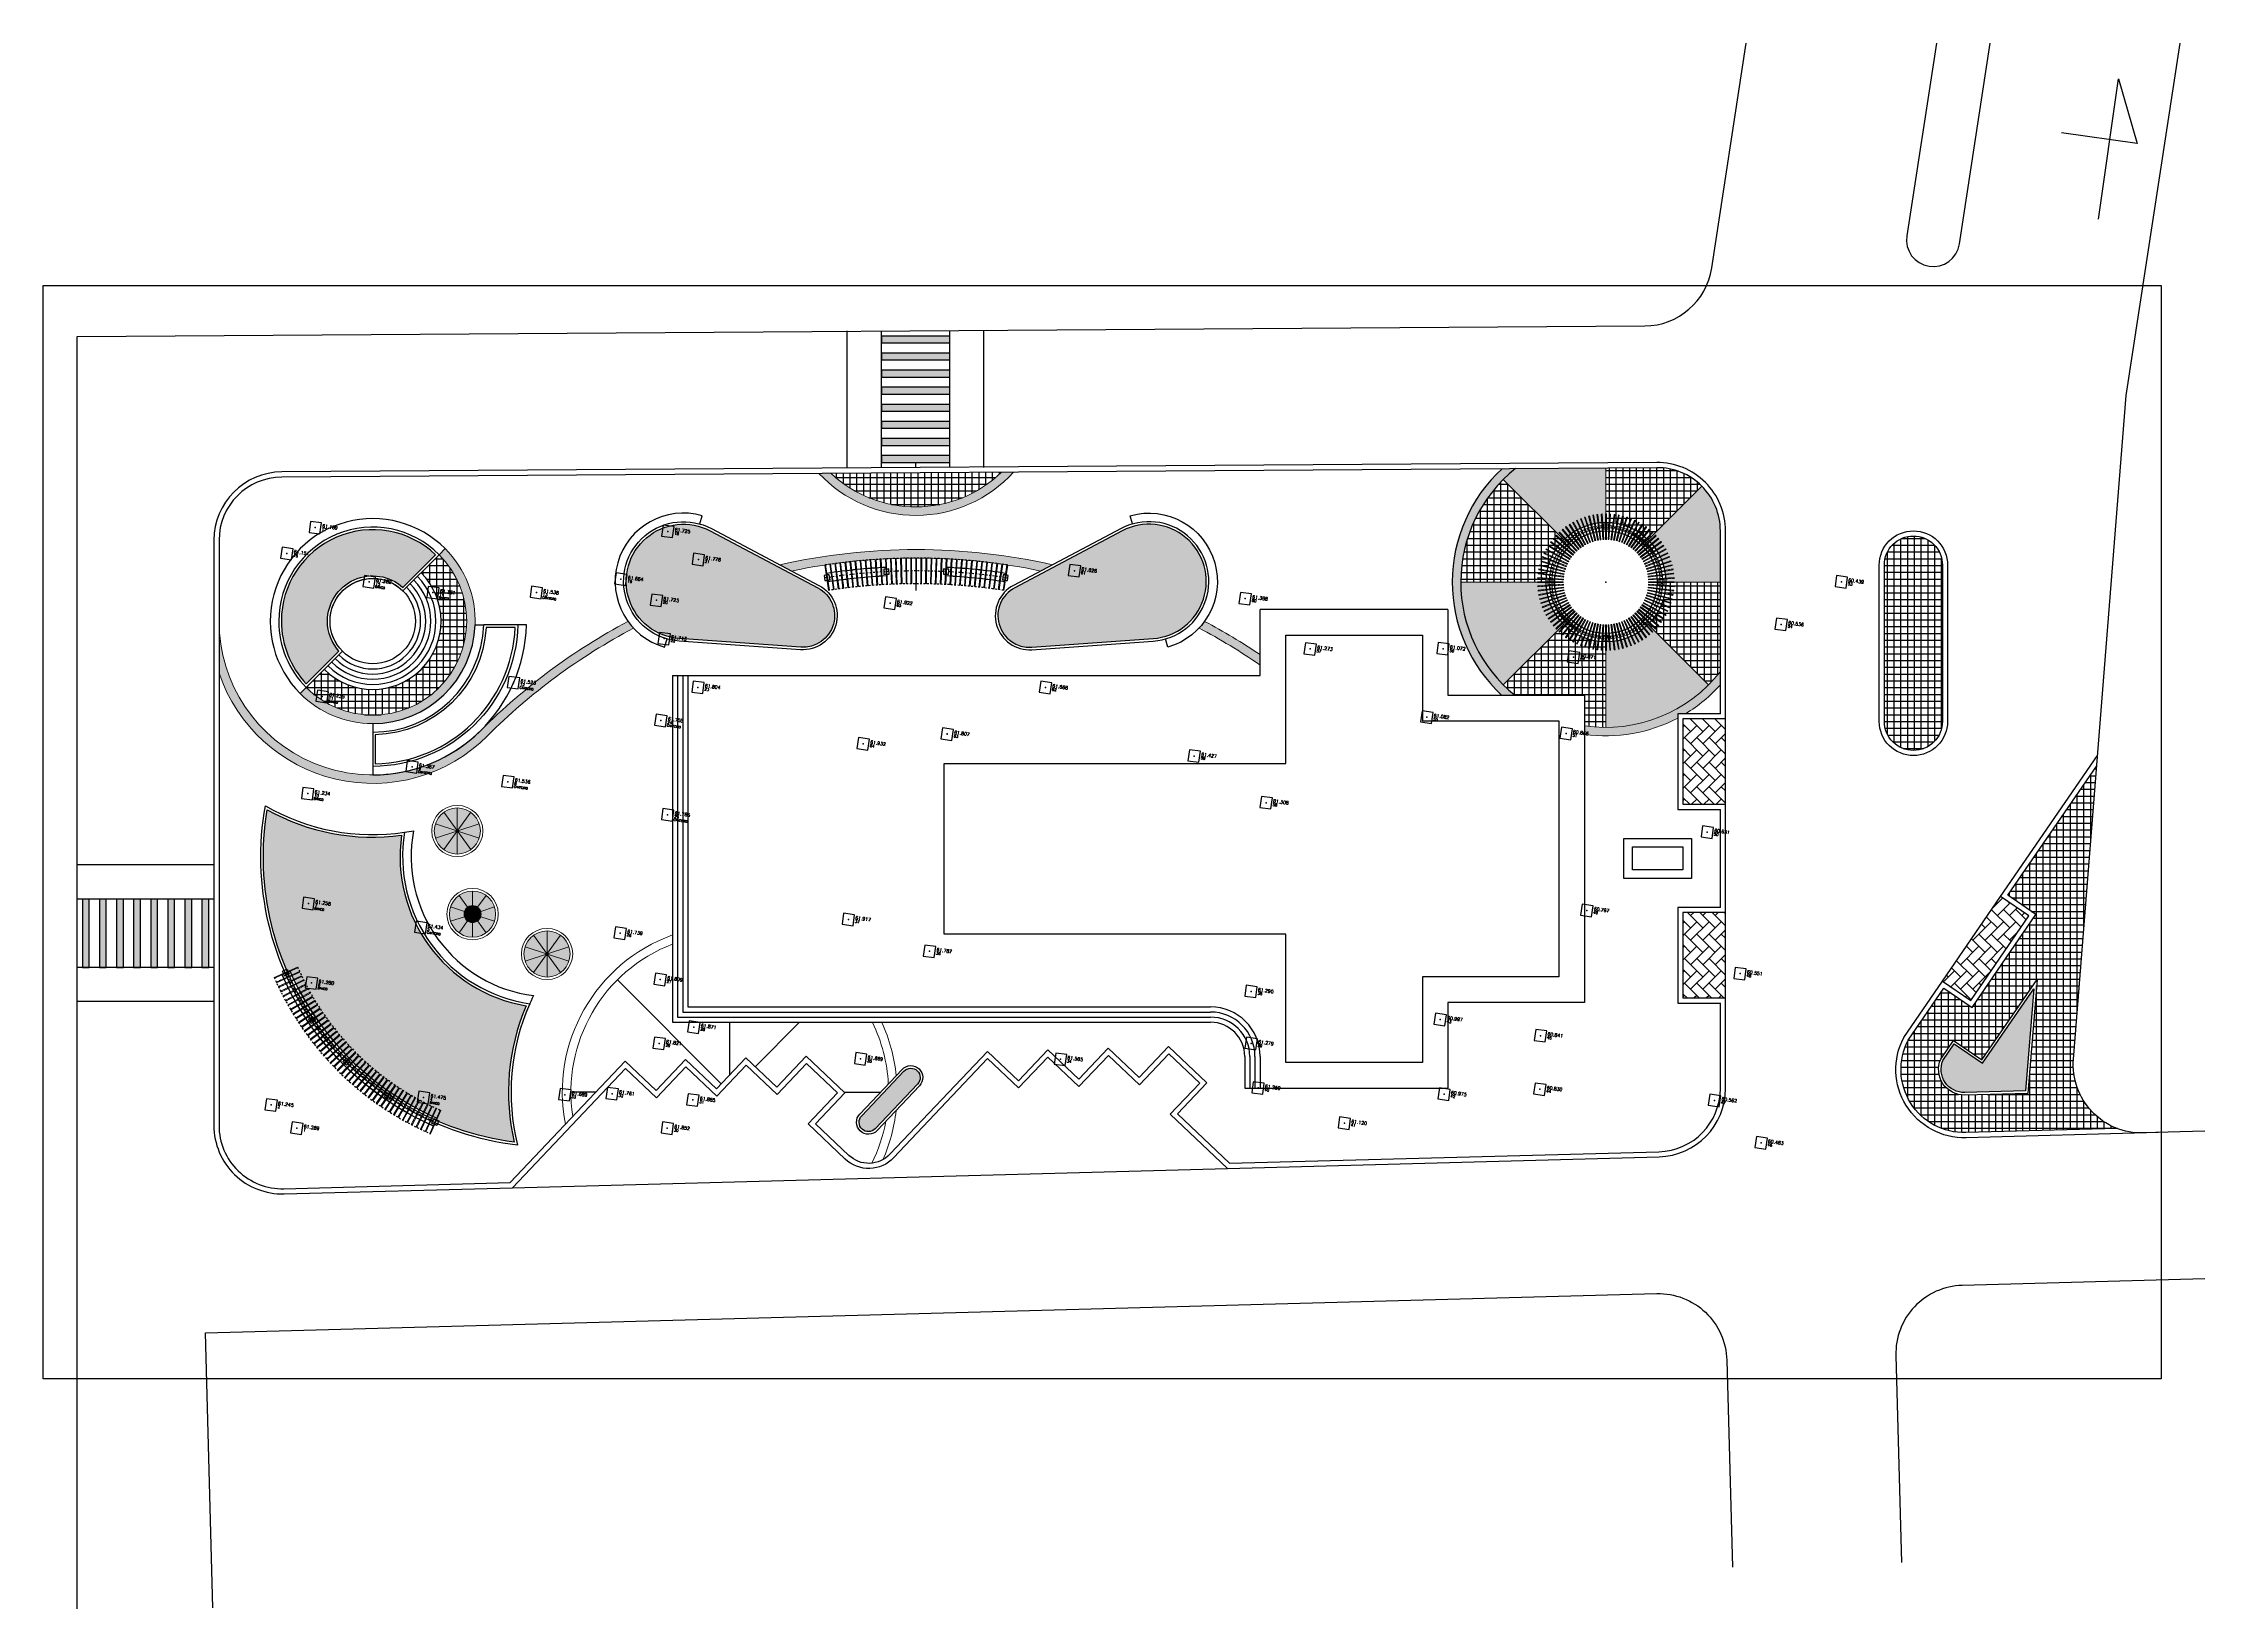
# Model space of a CAD drawing. Extents: x 387222 to 388513, y 9633222 to 9634061.
# Drawn here: x 387735 to 387861.5, y 9633401.3 to 9633492.9 of the extents above; entities that cross this region are included whole.
import ezdxf

# ---------------------------------------------------------------- set-up
doc = ezdxf.new("R2010")
doc.units = 0
doc.header["$LTSCALE"] = 0.049213
doc.header["$PDSIZE"] = -2.5
doc.linetypes.add('ACAD_PROJEÇÃO', pattern=[0.2, 0.1, -0.1])
doc.linetypes.add('DASHDOT', pattern=[1, 0.5, -0.25, 0, -0.25])
for name, color, linetype, lineweight in [('ARQ_PISO', 7, 'Continuous', 13), ('CARAMANCHÃO', 2, 'Continuous', 13), ('PAISAGISMO', 73, 'Continuous', 25), ('PERGOLA', 2, 'Continuous', 13), ('PILAR', 4, 'Continuous', 13), ('VIGA', 6, 'Continuous', 13)]:
    doc.layers.add(name, color=color, linetype=linetype, lineweight=lineweight)
for name, color, linetype in [('ARQ_VISTA01', 7, 'Continuous'), ('BANCO', 2, 'Continuous'), ('Camada 1', 7, 'Continuous'), ('EIXO', 253, 'DASHDOT'), ('LIMESTONE', 8, 'Continuous'), ('MEIO-FIO', 3, 'Continuous'), ('P01', 22, 'Continuous'), ('P04', 41, 'Continuous'), ('P08', 8, 'Continuous'), ('P2', 2, 'Continuous'), ('P6', 4, 'Continuous'), ('PROJEÇÃO', 8, 'ACAD_PROJEÇÃO'), ('PT-COTA', 2, 'Continuous'), ('PT-DESC', 9, 'Continuous'), ('PT-PONTO', 1, 'Continuous'), ('SINAH_IMPLANTAR', 7, 'Continuous'), ('VIA_PAVIMENTADA', 7, 'Continuous')]:
    doc.layers.add(name, color=color, linetype=linetype)
doc.styles.add('ROMANS', font='ROMANS.shx')

# ---------------------------------------------------------------- blocks, each defined once
blk = doc.blocks.new('MARCO')
at = {"color": 3}
blk.add_lwpolyline([(-2.5, -2.5), (2.5, -2.5), (2.5, 2.5), (-2.5, 2.5)], close=True, dxfattribs=at)
at = {"color": 1, "const_width": 0.25}
blk.add_lwpolyline([(-0.12, 0, 1), (0.12, 0, 1)], format="xyb", close=True, dxfattribs=at)
blk.add_point((0, 0))
at = {"layer": 'PT-COTA', "style": 'ROMANS'}
blk.add_attdef('COTA', (3, 0.5), '', height=1.5, dxfattribs=at)
at = {"layer": 'PT-DESC', "style": 'ROMANS', "flags": 8}
blk.add_attdef('DESC', (3, -2.3), '', height=1, dxfattribs=at)
at = {"layer": 'PT-PONTO', "style": 'ROMANS'}
blk.add_attdef('PONTO', (3, -1), '', height=1.25, dxfattribs=at)
blk = doc.blocks.new('Pergola')
at = {"layer": 'PERGOLA'}
blk.add_lwpolyline([(0.025, 0.75), (-0.025, 0.75), (-0.025, -0.75), (0.025, -0.75)], close=True, dxfattribs=at)
for points in [[(-0.025, 0.2), (0.025, 0.2)], [(-0.025, -0.2), (0.025, -0.2)]]:
    blk.add_lwpolyline(points, dxfattribs=at)
at = {"layer": 'PROJEÇÃO'}
blk.add_lwpolyline([(0, 0.75), (0, -0.75)], dxfattribs=at)
blk = doc.blocks.new('CAR 02')
blk.add_lwpolyline([(0, -3.1), (0, -3.4)])
blk.add_point((0, 0))
at = {"layer": 'BANCO'}
for radius in [3.5, 3]:
    blk.add_circle((0, 0), radius, dxfattribs=at)
at = {"layer": 'PERGOLA'}
blk.add_lwpolyline([(0.48, -3.97), (0.53, -3.97), (0.34, -2.48), (0.29, -2.48)], close=True, dxfattribs=at)
for points in [[(0.41, -3.02), (0.36, -3.03)], [(0.46, -3.42), (0.41, -3.43)]]:
    blk.add_lwpolyline(points, dxfattribs=at)
at = {"layer": 'PILAR'}
for points in [[(-0.15, 3.1), (0.15, 3.1), (0.15, 3.4), (-0.15, 3.4)], [(-2.3, 2.09), (-2.09, 2.3), (-2.3, 2.51), (-2.51, 2.3)], [(2.09, 2.3), (2.3, 2.09), (2.51, 2.3), (2.3, 2.51)], [(-3.1, -0.15), (-3.1, 0.15), (-3.4, 0.15), (-3.4, -0.15)], [(3.1, 0.15), (3.1, -0.15), (3.4, -0.15), (3.4, 0.15)], [(-2.09, -2.3), (-2.3, -2.09), (-2.51, -2.3), (-2.3, -2.51)], [(2.3, -2.09), (2.09, -2.3), (2.3, -2.51), (2.51, -2.3)], [(0.15, -3.1), (-0.15, -3.1), (-0.15, -3.4), (0.15, -3.4)]]:
    blk.add_lwpolyline(points, close=True, dxfattribs=at)
at = {"layer": 'PROJEÇÃO'}
blk.add_lwpolyline([(0.5, -3.97), (0.31, -2.48)], dxfattribs=at)
blk.add_circle((0, 0), 3.25, dxfattribs=at)
at = {"layer": 'VIGA'}
for radius in [3.32, 3.17]:
    blk.add_circle((0, 0), radius, dxfattribs=at)
at = {"layer": 'PERGOLA'}
for p, rotation in [((-1, 3.09), 18), ((-0.81, 3.15), 14.4), ((-0.61, 3.19), 10.80000000000001), ((-0.41, 3.22), 7.200000000000002), ((-0.2, 3.24), 3.600000000000009), ((0.2, 3.24), 356.4), ((0.41, 3.22), 352.8000000000001), ((0.61, 3.19), 349.2000000000001), ((0.81, 3.15), 345.6), ((1, 3.09), 342), ((-2.5, 2.07), 50.40000000000002), ((-2.37, 2.22), 46.79999999999999), ((-2.22, 2.37), 43.20000000000002), ((-2.07, 2.5), 39.60000000000002), ((-1.91, 2.63), 36.00000000000001), ((-1.74, 2.74), 32.39999999999999), ((-1.57, 2.85), 28.8), ((-1.38, 2.94), 25.20000000000001), ((-1.2, 3.02), 21.6), ((1.2, 3.02), 338.4), ((1.38, 2.94), 334.8), ((1.57, 2.85), 331.2), ((1.74, 2.74), 327.6000000000001), ((1.91, 2.63), 324), ((2.07, 2.5), 320.4), ((2.22, 2.37), 316.8000000000001), ((2.37, 2.22), 313.2), ((2.5, 2.07), 309.6), ((-3.02, 1.2), 68.40000000000002), ((-2.94, 1.38), 64.79999999999998), ((-2.85, 1.57), 61.20000000000001), ((-2.74, 1.74), 57.60000000000002), ((-2.63, 1.91), 54.00000000000001), ((2.63, 1.91), 306.0000000000001), ((2.74, 1.74), 302.4), ((2.85, 1.57), 298.8), ((2.94, 1.38), 295.2), ((3.02, 1.2), 291.6), ((-3.25, 0), 90), ((-3.24, 0.2), 86.40000000000002), ((-3.22, 0.41), 82.8), ((-3.19, 0.61), 79.20000000000002), ((-3.15, 0.81), 75.60000000000001), ((-3.09, 1), 72), ((3.09, 1), 288), ((3.15, 0.81), 284.4), ((3.19, 0.61), 280.8), ((3.22, 0.41), 277.2), ((3.24, 0.2), 273.6), ((3.25, 0), 270), ((-3.24, -0.2), 93.60000000000001), ((-3.22, -0.41), 97.2), ((-3.19, -0.61), 100.8), ((-3.15, -0.81), 104.4), ((-3.09, -1), 108), ((-3.02, -1.2), 111.6), ((-2.94, -1.38), 115.2), ((-2.85, -1.57), 118.8), ((2.85, -1.57), 241.2), ((2.94, -1.38), 244.8), ((3.02, -1.2), 248.4), ((3.09, -1), 252), ((3.15, -0.81), 255.6), ((3.19, -0.61), 259.1999999999999), ((3.22, -0.41), 262.8), ((3.24, -0.2), 266.4), ((-2.74, -1.74), 122.4), ((-2.63, -1.91), 126), ((-2.5, -2.07), 129.6), ((-2.37, -2.22), 133.2), ((-2.22, -2.37), 136.8), ((-2.07, -2.5), 140.4), ((-1.91, -2.63), 144), ((-1.74, -2.74), 147.6), ((-1.57, -2.85), 151.2), ((-1.38, -2.94), 154.8), ((-1.2, -3.02), 158.4), ((-1, -3.09), 162), ((-0.81, -3.15), 165.6), ((-0.61, -3.19), 169.2), ((-0.41, -3.22), 172.8), ((-0.2, -3.24), 176.4), ((0, -3.25), 180), ((0.2, -3.24), 183.5999999999999), ((0.61, -3.19), 190.8), ((0.81, -3.15), 194.4), ((1, -3.09), 198), ((1.2, -3.02), 201.6), ((1.38, -2.94), 205.2), ((1.57, -2.85), 208.8), ((1.74, -2.74), 212.4), ((1.91, -2.63), 216), ((2.07, -2.5), 219.6), ((2.22, -2.37), 223.2), ((2.37, -2.22), 226.8), ((2.5, -2.07), 230.4), ((2.63, -1.91), 234), ((2.74, -1.74), 237.6)]:
    blk.add_blockref('Pergola', p, dxfattribs=dict(at, rotation=rotation))
blk.add_blockref('Pergola', (0, 3.25), dxfattribs=at)
blk = doc.blocks.new('CAR 03')
at = {"layer": 'BANCO'}
for points in [[(5.63, -3.25, -0.189001), (-3.25, 5.63, -0.189001)], [(-2.79, 5.83, 0.189001), (5.83, -2.79)]]:
    blk.add_lwpolyline(points, format="xyb", dxfattribs=at)
at = {"layer": 'CARAMANCHÃO'}
for points in [[(-2.34, 6.05), (-3.71, 5.45)], [(-2.32, 6.01), (-3.69, 5.41)], [(-2.23, 5.8), (-3.59, 5.18)], [(-2.21, 5.76), (-3.57, 5.13)], [(-2.11, 5.55), (-3.47, 4.91)], [(-2.09, 5.51), (-3.44, 4.86)], [(-1.99, 5.31), (-3.33, 4.64)], [(-1.97, 5.26), (-3.31, 4.59)], [(-1.87, 5.06), (-3.2, 4.37)], [(-1.84, 5.02), (-3.17, 4.32)], [(-1.74, 4.82), (-3.06, 4.1)], [(-1.71, 4.77), (-3.03, 4.06)], [(-1.61, 4.58), (-2.91, 3.84)], [(-1.58, 4.53), (-2.89, 3.8)], [(-1.47, 4.34), (-2.76, 3.58)], [(-1.44, 4.3), (-2.74, 3.54)], [(-1.33, 4.1), (-2.61, 3.32)], [(-1.3, 4.06), (-2.58, 3.28)], [(-1.18, 3.87), (-2.45, 3.07)], [(-1.16, 3.83), (-2.42, 3.02)], [(-1.03, 3.64), (-2.29, 2.81)], [(-1.01, 3.59), (-2.26, 2.77)], [(-0.88, 3.41), (-2.12, 2.56)], [(-0.85, 3.37), (-2.09, 2.52)], [(-0.72, 3.18), (-1.95, 2.32)], [(-0.7, 3.14), (-1.92, 2.27)], [(-0.56, 2.96), (-1.77, 2.07)], [(-0.53, 2.92), (-1.74, 2.03)], [(-0.4, 2.74), (-1.59, 1.83)], [(-0.37, 2.7), (-1.56, 1.79)], [(-0.23, 2.52), (-1.41, 1.59)], [(-0.2, 2.48), (-1.38, 1.55)], [(-0.06, 2.3), (-1.22, 1.36)], [(-0.03, 2.27), (-1.19, 1.32)], [(0.11, 2.09), (-1.03, 1.13)], [(0.15, 2.05), (-1, 1.09)], [(0.29, 1.88), (-0.84, 0.9)], [(0.33, 1.85), (-0.8, 0.86)], [(0.48, 1.68), (-0.64, 0.67)], [(0.51, 1.64), (-0.6, 0.64)], [(0.66, 1.47), (-0.43, 0.45)], [(0.7, 1.44), (-0.4, 0.41)], [(0.85, 1.27), (-0.23, 0.23)], [(0.89, 1.24), (-0.19, 0.2)], [(1.04, 1.08), (-0.02, 0.02)], [(1.08, 1.04), (0.02, -0.02)], [(1.24, 0.89), (0.2, -0.19)], [(1.27, 0.85), (0.23, -0.23)], [(1.44, 0.7), (0.41, -0.4)], [(1.47, 0.66), (0.45, -0.43)], [(1.64, 0.51), (0.64, -0.6)], [(1.68, 0.48), (0.67, -0.64)], [(1.85, 0.33), (0.86, -0.8)], [(1.88, 0.29), (0.9, -0.84)], [(2.05, 0.15), (1.09, -1)], [(2.09, 0.11), (1.13, -1.03)], [(2.27, -0.03), (1.32, -1.19)], [(2.3, -0.06), (1.36, -1.22)], [(2.48, -0.2), (1.55, -1.38)], [(2.52, -0.23), (1.59, -1.41)], [(2.7, -0.37), (1.79, -1.56)], [(2.74, -0.4), (1.83, -1.59)], [(2.92, -0.53), (2.03, -1.74)], [(2.96, -0.56), (2.07, -1.77)], [(3.14, -0.7), (2.27, -1.92)], [(3.18, -0.72), (2.32, -1.95)], [(3.37, -0.85), (2.52, -2.09)], [(3.41, -0.88), (2.56, -2.12)], [(3.59, -1.01), (2.77, -2.26)], [(3.64, -1.03), (2.81, -2.29)], [(3.83, -1.16), (3.02, -2.42)], [(3.87, -1.18), (3.07, -2.45)], [(4.06, -1.3), (3.28, -2.58)], [(4.1, -1.33), (3.32, -2.61)], [(4.3, -1.44), (3.54, -2.74)], [(4.34, -1.47), (3.58, -2.76)], [(4.53, -1.58), (3.8, -2.89)], [(4.58, -1.61), (3.84, -2.91)], [(4.77, -1.71), (4.06, -3.03)], [(4.82, -1.74), (4.1, -3.06)], [(5.02, -1.84), (4.32, -3.17)], [(5.06, -1.87), (4.37, -3.2)], [(5.26, -1.97), (4.59, -3.31)], [(5.31, -1.99), (4.64, -3.33)], [(5.51, -2.09), (4.86, -3.44)], [(5.55, -2.11), (4.91, -3.47)], [(5.76, -2.21), (5.13, -3.57)], [(5.8, -2.23), (5.18, -3.59)], [(6.01, -2.32), (5.41, -3.69)], [(6.05, -2.34), (5.45, -3.71)]]:
    blk.add_lwpolyline(points, dxfattribs=at)
at = {"layer": 'EIXO'}
for points in [[(-2.33, 6.03), (-3.7, 5.43)], [(-2.22, 5.78), (-3.58, 5.16)], [(-2.1, 5.53), (-3.45, 4.88)], [(-1.98, 5.28), (-3.32, 4.61)], [(-1.86, 5.04), (-3.19, 4.35)], [(-1.73, 4.8), (-3.05, 4.08)], [(-1.59, 4.56), (-2.9, 3.82)], [(-1.46, 4.32), (-2.75, 3.56)], [(-1.31, 4.08), (-2.6, 3.3)], [(-1.17, 3.85), (-2.44, 3.04)], [(-1.02, 3.62), (-2.27, 2.79)], [(-0.87, 3.39), (-2.11, 2.54)], [(-0.71, 3.16), (-1.94, 2.3)], [(-0.55, 2.94), (-1.76, 2.05)], [(-0.39, 2.72), (-1.58, 1.81)], [(-0.22, 2.5), (-1.4, 1.57)], [(-0.05, 2.29), (-1.21, 1.34)], [(0.13, 2.07), (-1.02, 1.11)], [(0.31, 1.86), (-0.82, 0.88)], [(0.49, 1.66), (-0.62, 0.65)], [(0.68, 1.46), (-0.42, 0.43)], [(0.87, 1.26), (-0.21, 0.21)], [(1.06, 1.06), (0, 0)], [(1.26, 0.87), (0.21, -0.21)], [(1.46, 0.68), (0.43, -0.42)], [(1.66, 0.49), (0.65, -0.62)], [(1.86, 0.31), (0.88, -0.82)], [(2.07, 0.13), (1.11, -1.02)], [(2.29, -0.05), (1.34, -1.21)], [(2.5, -0.22), (1.57, -1.4)], [(2.72, -0.39), (1.81, -1.58)], [(2.94, -0.55), (2.05, -1.76)], [(3.16, -0.71), (2.3, -1.94)], [(3.39, -0.87), (2.54, -2.11)], [(3.62, -1.02), (2.79, -2.27)], [(3.85, -1.17), (3.04, -2.44)], [(4.08, -1.31), (3.3, -2.6)], [(4.32, -1.46), (3.56, -2.75)], [(4.56, -1.59), (3.82, -2.9)], [(4.8, -1.73), (4.08, -3.05)], [(5.04, -1.86), (4.35, -3.19)], [(5.28, -1.98), (4.61, -3.32)], [(5.53, -2.1), (4.88, -3.45)], [(5.78, -2.22), (5.16, -3.58)], [(6.03, -2.33), (5.43, -3.7)]]:
    blk.add_lwpolyline(points, dxfattribs=at)
at = {"layer": 'P6'}
for points in [[(-2.82, 5.65), (-3.09, 5.53, -0.004386), (-3.21, 5.81), (-2.94, 5.93, 0.004464)], [(-1.28, 2.93), (-1.53, 2.76, -0.004386), (-1.69, 3), (-1.45, 3.17, 0.004464)], [(0.74, 0.53), (0.53, 0.32, -0.004386), (0.32, 0.53), (0.53, 0.74, 0.004464)], [(3.17, -1.45), (3, -1.69, -0.004386), (2.76, -1.53), (2.93, -1.28, 0.004464)], [(5.93, -2.94), (5.81, -3.21, -0.004386), (5.53, -3.09), (5.65, -2.82, 0.004464)]]:
    blk.add_lwpolyline(points, format="xyb", close=True, dxfattribs=at)
at = {"layer": 'PROJEÇÃO'}
for radius, start, end in [(17.7, 203.5137, 246.4863), (16.95, 203.5946, 246.4054), (16.2, 203.5062, 246.4938)]:
    blk.add_arc((12.52, 12.52), radius, start, end, dxfattribs=at)
blk = doc.blocks.new('Car 01')
at = {"layer": 'BANCO'}
for radius, start, end in [(35, 92.88, 98.5991), (35, 81.4009, 87.12), (34.5, 92.88, 98.5985), (34.5, 81.4015, 87.12)]:
    blk.add_arc((-0.29, -34.75), radius, start, end, dxfattribs=at)
at = {"layer": 'CARAMANCHÃO'}
for points in [[(-5.65, 0.34), (-5.42, -1.14)], [(-5.6, 0.35), (-5.37, -1.13)], [(-5.35, 0.39), (-5.14, -1.1)], [(-5.31, 0.4), (-5.09, -1.09)], [(-5.06, 0.43), (-4.86, -1.06)], [(-5.01, 0.44), (-4.81, -1.05)], [(-4.77, 0.47), (-4.58, -1.02)], [(-4.72, 0.47), (-4.53, -1.01)], [(-4.47, 0.5), (-4.29, -0.99)], [(-4.42, 0.51), (-4.24, -0.98)], [(-4.17, 0.54), (-4.01, -0.95)], [(-4.12, 0.54), (-3.96, -0.95)], [(-3.88, 0.57), (-3.73, -0.92)], [(-3.83, 0.57), (-3.68, -0.92)], [(-3.58, 0.6), (-3.44, -0.9)], [(-3.53, 0.6), (-3.4, -0.89)], [(-3.29, 0.62), (-3.16, -0.87)], [(-3.24, 0.63), (-3.11, -0.87)], [(-2.99, 0.65), (-2.88, -0.85)], [(-2.94, 0.65), (-2.83, -0.84)], [(-2.69, 0.67), (-2.59, -0.83)], [(-2.64, 0.67), (-2.54, -0.82)], [(-2.4, 0.69), (-2.31, -0.81)], [(-2.35, 0.69), (-2.26, -0.81)], [(-2.1, 0.71), (-2.02, -0.79)], [(-2.05, 0.71), (-1.97, -0.79)], [(-1.8, 0.72), (-1.74, -0.78)], [(-1.75, 0.72), (-1.69, -0.78)], [(-1.51, 0.73), (-1.46, -0.77)], [(-1.46, 0.73), (-1.41, -0.77)], [(-1.21, 0.74), (-1.17, -0.76)], [(-1.16, 0.74), (-1.12, -0.76)], [(-0.91, 0.75), (-0.89, -0.75)], [(-0.86, 0.75), (-0.84, -0.75)], [(-0.61, 0.75), (-0.6, -0.75)], [(-0.56, 0.75), (-0.55, -0.75)], [(-0.32, 0.75), (-0.32, -0.75)], [(-0.27, 0.75), (-0.27, -0.75)], [(-0.02, 0.75), (-0.03, -0.75)], [(0.03, 0.75), (0.02, -0.75)], [(0.28, 0.75), (0.25, -0.75)], [(0.33, 0.75), (0.3, -0.75)], [(0.58, 0.74), (0.54, -0.76)], [(0.63, 0.74), (0.59, -0.76)], [(0.87, 0.73), (0.82, -0.77)], [(0.92, 0.73), (0.87, -0.77)], [(1.17, 0.72), (1.11, -0.78)], [(1.22, 0.72), (1.16, -0.78)], [(1.47, 0.71), (1.39, -0.79)], [(1.52, 0.71), (1.44, -0.79)], [(1.76, 0.69), (1.68, -0.81)], [(1.81, 0.69), (1.73, -0.81)], [(2.06, 0.67), (1.96, -0.82)], [(2.11, 0.67), (2.01, -0.83)], [(2.36, 0.65), (2.25, -0.84)], [(2.41, 0.65), (2.29, -0.85)], [(2.65, 0.63), (2.53, -0.87)], [(2.7, 0.62), (2.58, -0.87)], [(2.95, 0.6), (2.81, -0.89)], [(3, 0.6), (2.86, -0.9)], [(3.25, 0.57), (3.1, -0.92)], [(3.3, 0.57), (3.15, -0.92)], [(3.54, 0.54), (3.38, -0.95)], [(3.59, 0.54), (3.43, -0.95)], [(3.84, 0.51), (3.66, -0.98)], [(3.89, 0.5), (3.71, -0.99)], [(4.13, 0.47), (3.95, -1.01)], [(4.18, 0.47), (4, -1.02)], [(4.43, 0.44), (4.23, -1.05)], [(4.48, 0.43), (4.28, -1.06)], [(4.72, 0.4), (4.51, -1.09)], [(4.77, 0.39), (4.56, -1.1)], [(5.02, 0.35), (4.79, -1.13)], [(5.07, 0.34), (4.84, -1.14)]]:
    blk.add_lwpolyline(points, dxfattribs=at)
at = {"layer": 'EIXO'}
for points in [[(-5.62, 0.35), (-5.4, -1.13)], [(-5.33, 0.39), (-5.12, -1.09)], [(-5.04, 0.43), (-4.83, -1.05)], [(-4.74, 0.47), (-4.55, -1.02)], [(-4.45, 0.51), (-4.27, -0.98)], [(-4.15, 0.54), (-3.99, -0.95)], [(-3.85, 0.57), (-3.7, -0.92)], [(-3.56, 0.6), (-3.42, -0.89)], [(-3.26, 0.63), (-3.14, -0.87)], [(-2.97, 0.65), (-2.85, -0.85)], [(-2.67, 0.67), (-2.57, -0.83)], [(-2.37, 0.69), (-2.28, -0.81)], [(-2.07, 0.71), (-2, -0.79)], [(-1.78, 0.72), (-1.71, -0.78)], [(-1.48, 0.73), (-1.43, -0.77)], [(-1.18, 0.74), (-1.15, -0.76)], [(-0.89, 0.75), (-0.86, -0.75)], [(-0.59, 0.75), (-0.58, -0.75)], [(-0.29, 0.75), (-0.29, -0.75)], [(0.01, 0.75), (-0.01, -0.75)], [(0.3, 0.75), (0.28, -0.75)], [(0.6, 0.74), (0.56, -0.76)], [(0.9, 0.73), (0.85, -0.77)], [(1.2, 0.72), (1.13, -0.78)], [(1.49, 0.71), (1.42, -0.79)], [(1.79, 0.69), (1.7, -0.81)], [(2.09, 0.67), (1.99, -0.83)], [(2.38, 0.65), (2.27, -0.85)], [(2.68, 0.63), (2.55, -0.87)], [(2.98, 0.6), (2.84, -0.89)], [(3.27, 0.57), (3.12, -0.92)], [(3.57, 0.54), (3.4, -0.95)], [(3.86, 0.51), (3.69, -0.98)], [(4.16, 0.47), (3.97, -1.02)], [(4.45, 0.43), (4.25, -1.05)], [(4.75, 0.39), (4.53, -1.09)], [(5.04, 0.35), (4.82, -1.13)]]:
    blk.add_lwpolyline(points, dxfattribs=at)
for radius, start, end in [(34.75, 81.1385, 98.8615), (35.5, 81.36, 98.64), (34, 81.36, 98.64)]:
    blk.add_arc((-0.29, -34.75), radius, start, end, dxfattribs=at)
at = {"layer": 'P6'}
for points in [[(-2.18, -0.2, -0.002168), (-1.88, -0.19), (-1.89, 0.11, 0.002149), (-2.19, 0.1)], [(1.3, -0.19, -0.002168), (1.6, -0.2), (1.61, 0.1, 0.002149), (1.31, 0.11)], [(-5.64, -0.57, -0.002168), (-5.34, -0.52), (-5.39, -0.22, 0.002149), (-5.68, -0.27)], [(4.76, -0.52, -0.002168), (5.05, -0.57), (5.1, -0.27, 0.002149), (4.8, -0.22)]]:
    blk.add_lwpolyline(points, format="xyb", close=True, dxfattribs=at)

msp = doc.modelspace()

# ---------------------------------------------------------------- hatches: boundary and pattern name
at = {"layer": 'LIMESTONE'}
h = msp.add_hatch(color=256, dxfattribs=at)
h.dxf.hatch_style = 1
h.paths.add_polyline_path([(387759.194, 9633446.83), (387757.91, 9633446.413, 0.1583844), (387758.4, 9633445.738)])
h.paths.add_polyline_path([(387758.4, 9633447.922, 0.1583844), (387757.91, 9633447.247), (387759.194, 9633446.83)])
h.paths.add_polyline_path([(387759.194, 9633446.83), (387759.987, 9633447.922, 0.1583844), (387759.194, 9633448.18)])
h.paths.add_polyline_path([(387760.478, 9633446.413, 0.0787017), (387760.544, 9633446.83, 0.0787017), (387760.478, 9633447.247), (387759.194, 9633446.83)])
h.paths.add_polyline_path([(387759.194, 9633445.48, 0.1583844), (387759.987, 9633445.738), (387759.194, 9633446.83)])
h = msp.add_hatch(color=256, dxfattribs=at)
h.dxf.hatch_style = 1
h.paths.add_polyline_path([(387758.804, 9633441.548, 0.1583844), (387759.294, 9633440.873), (387759.794, 9633441.561, -0.1583844), (387759.612, 9633441.811)])
h.paths.add_polyline_path([(387760.381, 9633441.561, -0.1583844), (387760.088, 9633441.465), (387760.088, 9633440.615, 0.1583844), (387760.881, 9633440.873)])
h.paths.add_polyline_path([(387760.563, 9633442.12, -0.0787017), (387760.588, 9633441.965, -0.0787017), (387760.563, 9633441.811), (387761.371, 9633441.548, 0.0787017), (387761.438, 9633441.965, 0.0787017), (387761.371, 9633442.382)])
h.paths.add_polyline_path([(387760.088, 9633442.465, -0.1583844), (387760.381, 9633442.37), (387760.881, 9633443.057, 0.1583844), (387760.088, 9633443.315)])
h.paths.add_polyline_path([(387759.612, 9633442.12, -0.1583844), (387759.794, 9633442.37), (387759.294, 9633443.057, 0.1583844), (387758.804, 9633442.382)])
h = msp.add_hatch(color=256, dxfattribs=at)
h.dxf.hatch_style = 1
edge = h.paths.add_edge_path()
edge.add_arc((387760.088, 9633441.965), 0.5, 0, 360)
h = msp.add_hatch(color=256, dxfattribs=at)
h.dxf.hatch_style = 1
h.paths.add_polyline_path([(387764.448, 9633439.631), (387763.164, 9633439.213, 0.1583844), (387763.655, 9633438.538)])
h.paths.add_polyline_path([(387763.655, 9633440.723, 0.1583844), (387763.164, 9633440.048), (387764.448, 9633439.631)])
h.paths.add_polyline_path([(387764.448, 9633439.631), (387765.242, 9633440.723, 0.1583844), (387764.448, 9633440.981)])
h.paths.add_polyline_path([(387765.732, 9633439.213, 0.0787017), (387765.798, 9633439.631, 0.0787017), (387765.732, 9633440.048), (387764.448, 9633439.631)])
h.paths.add_polyline_path([(387764.448, 9633438.281, 0.1583844), (387765.242, 9633438.538), (387764.448, 9633439.631)])
at = {"layer": 'P01'}
h = msp.add_hatch(color=256, dxfattribs=at)
h.dxf.hatch_style = 1
h.paths.add_polyline_path([(387781.063, 9633467.765), (387780.362, 9633467.76, 0.4385589), (387791.764, 9633467.838), (387791.063, 9633467.833, -0.4000336)])
h = msp.add_hatch(color=256, dxfattribs=at)
h.dxf.hatch_style = 1
h.paths.add_polyline_path([(387821.14, 9633468.038), (387820.365, 9633468.033, 0.4389333), (387820.336, 9633454.784), (387821.1, 9633454.784, -0.4794421)])
h = msp.add_hatch(color=256, dxfattribs=at)
h.dxf.hatch_style = 1
h.paths.add_polyline_path([(387826.443, 9633464.895), (387826.443, 9633468.075), (387821.14, 9633468.038, 0.0279569), (387820.432, 9633467.405), (387823.968, 9633463.87, -0.1989124)])
h.paths.add_polyline_path([(387817.943, 9633461.395, 0.1989124), (387820.432, 9633455.384), (387823.968, 9633458.92, -0.1989124), (387822.943, 9633461.395)])
h.paths.add_polyline_path([(387828.918, 9633458.92, -0.1989124), (387826.443, 9633457.895), (387826.443, 9633452.895, 0.1989124), (387832.453, 9633455.384)])
h.paths.add_polyline_path([(387833.143, 9633464.395, 0.1989124), (387832.059, 9633467.011), (387828.918, 9633463.87, -0.1989124), (387829.943, 9633461.395), (387833.143, 9633461.395)])
h = msp.add_hatch(color=256, dxfattribs=at)
h.dxf.hatch_style = 1
h.paths.add_polyline_path([(387758.485, 9633463.356), (387758.132, 9633463.003, -1), (387750.354, 9633455.224), (387750, 9633454.871, 0.1989124), (387754.243, 9633453.113, 0.4032268), (387760.238, 9633458.888, 0.2087176)])
h = msp.add_hatch(color=256, dxfattribs=at)
h.dxf.hatch_style = 1
h.paths.add_polyline_path([(387778.083, 9633462.408), (387778.769, 9633462.046, -0.1038389), (387793.356, 9633462.046), (387794.042, 9633462.408, 0.1122202)])
h = msp.add_hatch(color=256, dxfattribs=at)
h.dxf.hatch_style = 1
h.paths.add_polyline_path([(387769.506, 9633458.697, -0.0319174), (387769.183, 9633459.091, 0.074483), (387760.607, 9633452.749, -0.6681786), (387745.243, 9633459.113), (387745.243, 9633456.072, 0.5561831), (387760.96, 9633452.396, -0.0751954)])
h = msp.add_hatch(color=256, dxfattribs=at)
h.dxf.hatch_style = 1
h.paths.add_polyline_path([(387802.942, 9633459.101, -0.0319173), (387802.619, 9633458.707, -0.0294427), (387806.193, 9633456.544), (387806.193, 9633457.15, 0.0263493)])
h = msp.add_hatch(color=256, dxfattribs=at)
h.dxf.hatch_style = 1
h.paths.add_polyline_path([(387825.193, 9633452.987), (387825.193, 9633452.482, 0.1574976), (387830.643, 9633453.435), (387830.643, 9633453.695), (387831.102, 9633453.695, 0.074017), (387833.143, 9633455.386), (387833.143, 9633456.164, -0.2701831)])
h = msp.add_hatch(color=256, dxfattribs=at)
h.dxf.hatch_style = 1
h.paths.add_polyline_path([(387759.194, 9633446.83), (387758.4, 9633445.738, 0.1583844), (387759.194, 9633445.48)])
h.paths.add_polyline_path([(387759.194, 9633446.83), (387757.91, 9633447.247, 0.0787017), (387757.844, 9633446.83, 0.0787017), (387757.91, 9633446.413)])
h.paths.add_polyline_path([(387759.194, 9633448.18, 0.1583844), (387758.4, 9633447.922), (387759.194, 9633446.83)])
h.paths.add_polyline_path([(387760.478, 9633447.247, 0.1583844), (387759.987, 9633447.922), (387759.194, 9633446.83)])
h.paths.add_polyline_path([(387760.478, 9633446.413), (387759.194, 9633446.83), (387759.987, 9633445.738, 0.1583844)])
h = msp.add_hatch(color=256, dxfattribs=at)
h.dxf.hatch_style = 1
h.paths.add_polyline_path([(387759.294, 9633440.873, 0.1583844), (387760.088, 9633440.615), (387760.088, 9633441.465, -0.1583844), (387759.794, 9633441.561)])
h.paths.add_polyline_path([(387759.612, 9633441.811, -0.0787017), (387759.588, 9633441.965, -0.0787017), (387759.612, 9633442.12), (387758.804, 9633442.382, 0.0787017), (387758.738, 9633441.965, 0.0787017), (387758.804, 9633441.548)])
h.paths.add_polyline_path([(387760.088, 9633443.315, 0.1583844), (387759.294, 9633443.057), (387759.794, 9633442.37, -0.1583844), (387760.088, 9633442.465)])
h.paths.add_polyline_path([(387760.381, 9633442.37, -0.1583844), (387760.563, 9633442.12), (387761.371, 9633442.382, 0.1583844), (387760.881, 9633443.057)])
h.paths.add_polyline_path([(387760.881, 9633440.873, 0.1583844), (387761.371, 9633441.548), (387760.563, 9633441.811, -0.1583844), (387760.381, 9633441.561)])
h = msp.add_hatch(color=256, dxfattribs=at)
h.dxf.hatch_style = 1
h.paths.add_polyline_path([(387764.448, 9633439.631), (387763.655, 9633438.538, 0.1583844), (387764.448, 9633438.281)])
h.paths.add_polyline_path([(387764.448, 9633439.631), (387763.164, 9633440.048, 0.0787017), (387763.098, 9633439.631, 0.0787017), (387763.164, 9633439.213)])
h.paths.add_polyline_path([(387764.448, 9633440.981, 0.1583844), (387763.655, 9633440.723), (387764.448, 9633439.631)])
h.paths.add_polyline_path([(387765.732, 9633440.048, 0.1583844), (387765.242, 9633440.723), (387764.448, 9633439.631)])
h.paths.add_polyline_path([(387765.732, 9633439.213), (387764.448, 9633439.631), (387765.242, 9633438.538, 0.1583844)])
at = {"layer": 'P04'}
h = msp.add_hatch(dxfattribs=at)
h.set_pattern_fill('NET', color=256, scale=0.125, angle=90)
edge = h.paths.add_edge_path()
edge.add_arc((387844.443, 9633453.245), 1.7, -90, 0, ccw=False)
edge.add_arc((387844.443, 9633453.245), 1.7, 180, 270, ccw=False)
edge.add_line((387842.743, 9633453.245), (387842.743, 9633462.395))
edge.add_arc((387844.443, 9633462.395), 1.7, 90, 180, ccw=False)
edge.add_arc((387844.443, 9633462.395), 1.7, 0, 90, ccw=False)
edge.add_line((387846.143, 9633462.395), (387846.143, 9633453.245))
h = msp.add_hatch(dxfattribs=at)
h.set_pattern_fill('NET', color=256, scale=0.125, angle=90)
h.paths.add_polyline_path([(387855.18, 9633450.652), (387849.968, 9633443.07), (387851.616, 9633441.937), (387847.878, 9633436.498), (387846.229, 9633437.631), (387844.132, 9633434.579, 0.5714825), (387847.515, 9633429.175), (387856.383, 9633429.414, -0.3333903), (387853.815, 9633433.47)])
h.paths.add_polyline_path([(387851.679, 9633438.144), (387851.149, 9633431.473), (387847.455, 9633431.374, -0.5483483), (387846.039, 9633433.47), (387846.796, 9633434.572), (387848.444, 9633433.439)], flags=16)
h.paths.add_polyline_path([(387851.485, 9633437.597), (387851.01, 9633431.62), (387847.451, 9633431.524, -0.5449362), (387846.171, 9633433.397), (387846.835, 9633434.363), (387848.483, 9633433.23)], flags=0)
at = {"layer": 'P08'}
h = msp.add_hatch(dxfattribs=at)
h.set_pattern_fill('NET', color=256, scale=0.125, angle=90)
h.paths.add_polyline_path([(387791.063, 9633467.833), (387781.063, 9633467.765, 0.4000336)])
h = msp.add_hatch(dxfattribs=at)
h.set_pattern_fill('NET', color=256, scale=0.125, angle=90)
h.paths.add_polyline_path([(387822.943, 9633461.395, -0.1989124), (387823.968, 9633463.87), (387820.432, 9633467.405, 0.1989124), (387817.943, 9633461.395)])
h.paths.add_polyline_path([(387825.193, 9633454.784), (387825.193, 9633452.987, 0.0369153), (387826.443, 9633452.895), (387826.443, 9633457.895, -0.1989124), (387823.968, 9633458.92), (387820.432, 9633455.384, 0.0264238), (387821.1, 9633454.784)])
h.paths.add_polyline_path([(387828.918, 9633458.92), (387832.453, 9633455.384, 0.030644), (387833.143, 9633456.164), (387833.143, 9633461.395), (387829.943, 9633461.395, -0.1989124)])
h.paths.add_polyline_path([(387826.443, 9633468.075), (387826.443, 9633464.895, -0.1989124), (387828.918, 9633463.87), (387832.059, 9633467.011, 0.2006861), (387829.417, 9633468.095)])
h = msp.add_hatch(dxfattribs=at)
h.set_pattern_fill('NET', color=256, scale=0.125, angle=90)
h.paths.add_polyline_path([(387751.414, 9633456.285), (387750.354, 9633455.224, 1), (387758.132, 9633463.003), (387757.071, 9633461.942, -1)])
h = msp.add_hatch(dxfattribs=at)
h.set_pattern_fill('AR-HBONE', color=256, scale=0.005, angle=90)
h.paths.add_polyline_path([(387833.443, 9633442.057), (387830.943, 9633442.057), (387830.943, 9633437.057), (387833.443, 9633437.057)])
h.paths.add_polyline_path([(387833.443, 9633453.395), (387830.943, 9633453.395), (387830.943, 9633448.395), (387833.443, 9633448.395)])
h = msp.add_hatch(dxfattribs=at)
h.set_pattern_fill('AR-HBONE', color=256, scale=0.005, angle=90)
h.paths.add_polyline_path([(387851.199, 9633441.86), (387849.551, 9633442.993), (387846.152, 9633438.048), (387847.8, 9633436.915)])
at = {"layer": 'PAISAGISMO', "ltscale": 0.5}
h = msp.add_hatch(color=256, dxfattribs=at)
h.dxf.hatch_style = 1
h.paths.add_polyline_path([(387757.918, 9633463.001, 0.6580857), (387748.893, 9633459.113, 0.1916348), (387750.355, 9633455.438), (387752.266, 9633457.349, -0.184234), (387751.593, 9633459.113, -0.6478895), (387756.007, 9633461.09)])
h = msp.add_hatch(color=256, dxfattribs=at)
h.dxf.hatch_style = 1
edge = h.paths.add_edge_path()
edge.add_line((387779.302, 9633457.589), (387772.196, 9633458.092))
edge.add_arc((387772.433, 9633461.434), 3.35, 62.16417, 265.94504, ccw=False)
edge.add_line((387773.997, 9633464.396), (387780.296, 9633461.07))
edge.add_arc((387779.432, 9633459.434), 1.85, -94.05579, 62.16334, ccw=False)
h = msp.add_hatch(color=256, dxfattribs=at)
h.dxf.hatch_style = 1
edge = h.paths.add_edge_path()
edge.add_line((387792.824, 9633457.589), (387799.93, 9633458.092))
edge.add_arc((387799.693, 9633461.434), 3.35, 274.05496, 477.83583)
edge.add_line((387798.128, 9633464.396), (387791.829, 9633461.07))
edge.add_arc((387792.693, 9633459.434), 1.85, 117.83666, 274.05579)
h = msp.add_hatch(color=256, dxfattribs=at)
h.dxf.hatch_style = 1
h.paths.add_polyline_path([(387755.931, 9633446.577, -0.1623617), (387748.067, 9633448.073, 0.1426325), (387749.191, 9633438.719), (387749.237, 9633438.739, 0.0022322), (387749.296, 9633438.601), (387749.388, 9633438.641, 0.1890008), (387758.007, 9633430.022), (387757.967, 9633429.93, 0.0022322), (387758.105, 9633429.87, 0.0684857), (387762.525, 9633428.615, -0.158591), (387763.221, 9633436.599, -0.4068649)])
h = msp.add_hatch(color=256, dxfattribs=at)
h.dxf.hatch_style = 1
edge = h.paths.add_edge_path()
edge.add_line((387851.485, 9633437.597), (387851.01, 9633431.62))
edge.add_line((387851.01, 9633431.62), (387847.451, 9633431.524))
edge.add_arc((387847.415, 9633432.874), 1.35, 157.19146, 271.54171, ccw=False)
edge.add_line((387846.171, 9633433.397), (387846.835, 9633434.363))
edge.add_line((387846.835, 9633434.363), (387848.483, 9633433.23))
edge.add_line((387848.483, 9633433.23), (387851.485, 9633437.597))
h = msp.add_hatch(color=256, dxfattribs=at)
h.dxf.hatch_style = 1
edge = h.paths.add_edge_path()
edge.add_arc((387785.743, 9633432.394), 0.55, -43.45829, 46.54171, ccw=False)
edge.add_line((387786.142, 9633432.016), (387783.666, 9633429.403))
edge.add_arc((387783.267, 9633429.781), 0.55, 226.54171, 316.54171, ccw=False)
edge.add_arc((387783.267, 9633429.781), 0.55, 136.54172, 226.54172, ccw=False)
edge.add_line((387782.868, 9633430.159), (387785.344, 9633432.772))
edge.add_arc((387785.743, 9633432.394), 0.55, 46.54171, 136.54172, ccw=False)
at = {"layer": 'SINAH_IMPLANTAR'}
h = msp.add_hatch(color=256, dxfattribs=at)
h.dxf.hatch_style = 1
h.paths.add_polyline_path([(387784.027, 9633475.399), (387788.027, 9633475.399), (387788.027, 9633475.799), (387784.027, 9633475.799)])
h = msp.add_hatch(color=256, dxfattribs=at)
h.dxf.hatch_style = 1
h.paths.add_polyline_path([(387784.027, 9633474.399), (387788.027, 9633474.399), (387788.027, 9633474.799), (387784.027, 9633474.799)])
h = msp.add_hatch(color=256, dxfattribs=at)
h.dxf.hatch_style = 1
h.paths.add_polyline_path([(387784.027, 9633473.399), (387788.027, 9633473.399), (387788.027, 9633473.799), (387784.027, 9633473.799)])
h = msp.add_hatch(color=256, dxfattribs=at)
h.dxf.hatch_style = 1
h.paths.add_polyline_path([(387784.027, 9633472.399), (387788.027, 9633472.399), (387788.027, 9633472.799), (387784.027, 9633472.799)])
h = msp.add_hatch(color=256, dxfattribs=at)
h.dxf.hatch_style = 1
h.paths.add_polyline_path([(387784.027, 9633471.399), (387788.027, 9633471.399), (387788.027, 9633471.799), (387784.027, 9633471.799)])
h = msp.add_hatch(color=256, dxfattribs=at)
h.dxf.hatch_style = 1
h.paths.add_polyline_path([(387784.027, 9633470.399), (387788.027, 9633470.399), (387788.027, 9633470.799), (387784.027, 9633470.799)])
h = msp.add_hatch(color=256, dxfattribs=at)
h.dxf.hatch_style = 1
h.paths.add_polyline_path([(387784.027, 9633469.399), (387788.027, 9633469.399), (387788.027, 9633469.799), (387784.027, 9633469.799)])
h = msp.add_hatch(color=256, dxfattribs=at)
h.dxf.hatch_style = 1
h.paths.add_polyline_path([(387784.027, 9633468.399), (387788.027, 9633468.399), (387788.027, 9633468.799), (387784.027, 9633468.799)])
h = msp.add_hatch(color=256, dxfattribs=at)
h.dxf.hatch_style = 1
h.paths.add_polyline_path([(387737.643, 9633438.846), (387737.643, 9633442.846), (387737.243, 9633442.846), (387737.243, 9633438.846)])
h = msp.add_hatch(color=256, dxfattribs=at)
h.dxf.hatch_style = 1
h.paths.add_polyline_path([(387738.643, 9633438.846), (387738.643, 9633442.846), (387738.243, 9633442.846), (387738.243, 9633438.846)])
h = msp.add_hatch(color=256, dxfattribs=at)
h.dxf.hatch_style = 1
h.paths.add_polyline_path([(387739.643, 9633438.846), (387739.643, 9633442.846), (387739.243, 9633442.846), (387739.243, 9633438.846)])
h = msp.add_hatch(color=256, dxfattribs=at)
h.dxf.hatch_style = 1
h.paths.add_polyline_path([(387740.643, 9633438.846), (387740.643, 9633442.846), (387740.243, 9633442.846), (387740.243, 9633438.846)])
h = msp.add_hatch(color=256, dxfattribs=at)
h.dxf.hatch_style = 1
h.paths.add_polyline_path([(387741.643, 9633438.846), (387741.643, 9633442.846), (387741.243, 9633442.846), (387741.243, 9633438.846)])
h = msp.add_hatch(color=256, dxfattribs=at)
h.dxf.hatch_style = 1
h.paths.add_polyline_path([(387742.643, 9633438.846), (387742.643, 9633442.846), (387742.243, 9633442.846), (387742.243, 9633438.846)])
h = msp.add_hatch(color=256, dxfattribs=at)
h.dxf.hatch_style = 1
h.paths.add_polyline_path([(387743.643, 9633438.846), (387743.643, 9633442.846), (387743.243, 9633442.846), (387743.243, 9633438.846)])
h = msp.add_hatch(color=256, dxfattribs=at)
h.dxf.hatch_style = 1
h.paths.add_polyline_path([(387744.643, 9633438.846), (387744.643, 9633442.846), (387744.243, 9633442.846), (387744.243, 9633438.846)])

# ---------------------------------------------------------------- linework, layer by layer
for points in [[(387855.284, 9633482.648), (387856.448, 9633490.864), (387857.545, 9633487.072), (387853.114, 9633487.7)], [(387786.027, 9633468.399), (387786.029, 9633468.099)]]:
    msp.add_lwpolyline(points)
msp.add_lwpolyline([(387858.952, 9633414.764), (387734.952, 9633414.764), (387734.952, 9633478.764), (387858.952, 9633478.764)], close=True)
for p in [(387750.879, 9633464.585, 61.188), (387771.519, 9633464.366), (387749.211, 9633463.075), (387773.306, 9633462.72, 61.777), (387754.029, 9633461.416, 61.282), (387768.772, 9633461.564, 61.664), (387795.324, 9633462.064), (387840.225, 9633461.416, 60.439), (387757.769, 9633460.782, 61.381), (387763.821, 9633460.785, 61.538), (387770.852, 9633460.333, 61.722), (387784.53, 9633460.162), (387805.325, 9633460.429), (387836.705, 9633458.923), (387771.303, 9633458.087, 61.742), (387809.127, 9633457.484, 61.807), (387816.904, 9633457.5, 61.072), (387824.547, 9633457.001), (387762.484, 9633455.511, 61.523), (387773.283, 9633455.237, 61.804), (387793.625, 9633455.224), (387751.279, 9633454.707, 61.235), (387771.113, 9633453.297, 61.755), (387787.871, 9633452.507, 61.807), (387815.951, 9633453.49, 61.807), (387824.107, 9633452.542, 61.807), (387782.961, 9633451.93), (387802.339, 9633451.216), (387756.543, 9633450.583, 61.387), (387750.436, 9633449.016, 61.234), (387762.156, 9633449.715, 61.536), (387771.507, 9633447.776, 61.786), (387806.543, 9633448.487, 61.308), (387832.375, 9633446.763), (387750.473, 9633442.582, 61.258), (387757.053, 9633441.179, 61.434), (387782.09, 9633441.652), (387825.323, 9633442.176), (387768.731, 9633440.85, 61.739), (387786.841, 9633439.787, 61.807), (387834.292, 9633438.481), (387750.662, 9633437.933, 61.28), (387771.076, 9633438.132, 61.81), (387805.662, 9633437.441, 61.29), (387773.043, 9633435.346, 61.871), (387816.739, 9633435.794, 60.997), (387822.615, 9633434.848, 60.841), (387771.008, 9633434.398, 61.821), (387782.806, 9633433.487), (387794.504, 9633433.466), (387805.666, 9633434.393, 61.279), (387757.219, 9633431.225, 61.475), (387765.486, 9633431.394, 61.689), (387768.257, 9633431.454, 61.761), (387772.987, 9633431.086, 61.885), (387806.072, 9633431.788, 61.259), (387816.964, 9633431.419, 60.975), (387822.572, 9633431.711), (387832.798, 9633431.049), (387748.291, 9633430.792), (387811.127, 9633429.733), (387749.798, 9633429.435, 61.289), (387771.489, 9633429.435, 61.852), (387835.527, 9633428.574, 60.483)]:
    msp.add_point(p)
at = {"layer": 'ARQ_PISO'}
for points in [[(387826.443, 9633464.895), (387826.443, 9633468.075)], [(387823.968, 9633463.87), (387820.432, 9633467.405)], [(387828.918, 9633463.87), (387832.059, 9633467.011)], [(387822.943, 9633461.395), (387817.943, 9633461.395)], [(387829.943, 9633461.395), (387833.143, 9633461.395)], [(387823.968, 9633458.92), (387820.432, 9633455.384)], [(387828.918, 9633458.92), (387832.453, 9633455.384)], [(387826.443, 9633457.895), (387826.443, 9633452.895)], [(387758.4, 9633447.922), (387759.987, 9633445.738)], [(387758.4, 9633445.738), (387759.987, 9633447.922)], [(387759.194, 9633448.18), (387759.194, 9633445.48)], [(387757.91, 9633447.247), (387760.478, 9633446.413)], [(387757.91, 9633446.413), (387760.478, 9633447.247)], [(387759.612, 9633442.12), (387758.804, 9633442.382)], [(387759.794, 9633442.37), (387759.294, 9633443.057)], [(387760.088, 9633442.465), (387760.088, 9633443.315)], [(387760.381, 9633442.37), (387760.881, 9633443.057)], [(387760.563, 9633442.12), (387761.371, 9633442.382)], [(387759.612, 9633441.811), (387758.804, 9633441.548)], [(387759.794, 9633441.561), (387759.294, 9633440.873)], [(387760.088, 9633441.465), (387760.088, 9633440.615)], [(387760.381, 9633441.561), (387760.881, 9633440.873)], [(387760.563, 9633441.811), (387761.371, 9633441.548)], [(387764.448, 9633440.981), (387764.448, 9633438.281)], [(387763.164, 9633440.048), (387765.732, 9633439.213)], [(387763.164, 9633439.213), (387765.732, 9633440.048)], [(387763.655, 9633440.723), (387765.242, 9633438.538)], [(387763.655, 9633438.538), (387765.242, 9633440.723)]]:
    msp.add_lwpolyline(points, dxfattribs=at)
for points in [[(387794.042, 9633462.408, 0.1122202), (387778.083, 9633462.408, 0.107693)], [(387793.356, 9633462.046, 0.1038389), (387778.769, 9633462.046, 0.1038389)], [(387769.183, 9633459.091, 0.074483), (387760.607, 9633452.749, -0.6681786), (387745.243, 9633459.113)], [(387769.506, 9633458.697, 0.0751954), (387760.96, 9633452.396, -0.5561831), (387745.243, 9633456.072, -0.5561831)], [(387806.193, 9633456.544, 0.0294425), (387802.619, 9633458.707, 0.0294425)], [(387806.193, 9633457.15, 0.026349), (387802.942, 9633459.101, 0.026349)]]:
    msp.add_lwpolyline(points, format="xyb", dxfattribs=at)
for centre, radius in [((387826.443, 9633461.395), 3.5), ((387826.443, 9633461.395), 3), ((387759.194, 9633446.83), 1.5), ((387759.194, 9633446.83), 1.35), ((387760.088, 9633441.965), 1.5), ((387760.088, 9633441.965), 1.35), ((387760.088, 9633441.965), 0.5), ((387764.448, 9633439.631), 1.5), ((387764.448, 9633439.631), 1.35)]:
    msp.add_circle(centre, radius, dxfattribs=at)
for centre, radius, start, end in [((387786.027, 9633473.049), 7.75, 223.03034, 317.75147), ((387786.027, 9633473.049), 7.25, 226.78477, 313.99176), ((387754.243, 9633459.113), 5.5, 225, 45), ((387754.243, 9633459.113), 6, 357.84244, 45), ((387826.443, 9633461.395), 8.5, 261.54348, 322.0209), ((387754.243, 9633459.113), 6, 225, 270), ((387826.443, 9633461.395), 9, 301.17884, 318.1114), ((387826.443, 9633461.395), 9, 262.01644, 297.81814), ((387775.141, 9633431.537), 9.8, 109.97593, 191.02583), ((387775.141, 9633431.537), 9.3, 111.09973, 188.79577), ((387775.141, 9633431.537), 9.3, 2.99752, 26.06712), ((387775.141, 9633431.537), 9.8, 5.71562, 24.64559), ((387775.141, 9633431.537), 9.3, 333.46739, 349.45946), ((387775.141, 9633431.537), 9.8, 336.22417, 353.73295)]:
    msp.add_arc(centre, radius, start, end, dxfattribs=at)
at = {"layer": 'ARQ_VISTA01'}
msp.add_lwpolyline([(387807.693, 9633433.274), (387807.693, 9633440.784), (387787.693, 9633440.784), (387787.693, 9633450.784), (387807.693, 9633450.784), (387807.693, 9633458.294), (387815.693, 9633458.294), (387815.693, 9633453.284), (387823.693, 9633453.284), (387823.693, 9633438.284), (387815.693, 9633438.284), (387815.693, 9633433.274)], close=True, dxfattribs=at)
at = {"layer": 'BANCO'}
for points in [[(387758.132, 9633463.003), (387758.485, 9633463.356, 1), (387750, 9633454.871), (387750.351, 9633455.222)], [(387773.394, 9633464.799), (387773.531, 9633465.28, 0.9999846), (387771.334, 9633457.588), (387771.471, 9633458.069)], [(387798.731, 9633464.799), (387798.594, 9633465.28, -0.9999846), (387800.792, 9633457.588), (387800.654, 9633458.069)], [(387757.807, 9633429.563, -0.1890008), (387748.93, 9633438.441, -0.1890008)], [(387749.388, 9633438.641, 0.1890008), (387758.007, 9633430.022)]]:
    msp.add_lwpolyline(points, format="xyb", dxfattribs=at)
for points in [[(387780.717, 9633461.487, -0.0021676), (387781.013, 9633461.532), (387780.968, 9633461.829, 0.002149), (387780.672, 9633461.784)], [(387784.174, 9633461.851, -0.0021676), (387784.474, 9633461.866), (387784.459, 9633462.166, 0.002149), (387784.159, 9633462.151)], [(387787.651, 9633461.866, -0.0021676), (387787.951, 9633461.851), (387787.966, 9633462.151, 0.002149), (387787.666, 9633462.166)], [(387791.112, 9633461.532, -0.0021676), (387791.409, 9633461.487), (387791.454, 9633461.784, 0.002149), (387791.157, 9633461.829)], [(387754.243, 9633450.613), (387754.243, 9633450.113), (387754.243, 9633450.113, 0.4068806), (387763.24, 9633458.888), (387762.74, 9633458.888, -0.4064503)], [(387749.357, 9633438.464), (387749.082, 9633438.344, -0.004386), (387748.962, 9633438.619), (387749.237, 9633438.739, 0.0044644)], [(387758.105, 9633429.87), (387757.985, 9633429.596, -0.004386), (387757.71, 9633429.716), (387757.83, 9633429.991, 0.0044644)]]:
    msp.add_lwpolyline(points, format="xyb", close=True, dxfattribs=at)
for points in [[(387780.829, 9633461.91), (387780.845, 9633461.81)], [(387780.89, 9633461.514), (387780.905, 9633461.416)], [(387784.304, 9633462.259), (387784.309, 9633462.159)], [(387784.324, 9633461.859), (387784.329, 9633461.76)], [(387787.796, 9633461.76), (387787.801, 9633461.859)], [(387787.816, 9633462.159), (387787.821, 9633462.259)], [(387791.221, 9633461.416), (387791.236, 9633461.514)], [(387791.28, 9633461.81), (387791.295, 9633461.91)], [(387760.238, 9633458.888), (387760.739, 9633458.888)], [(387754.243, 9633453.113), (387754.243, 9633452.613)], [(387748.93, 9633438.441), (387749.021, 9633438.481)], [(387749.296, 9633438.601), (387749.388, 9633438.641)], [(387757.807, 9633429.563), (387757.847, 9633429.655)], [(387757.967, 9633429.93), (387758.007, 9633430.022)]]:
    msp.add_lwpolyline(points, dxfattribs=at)
for points in [[(387827.493, 9633446.395), (387831.443, 9633446.395), (387831.443, 9633444.057), (387827.493, 9633444.057)], [(387827.993, 9633445.895), (387830.943, 9633445.895), (387830.943, 9633444.557), (387827.993, 9633444.557)]]:
    msp.add_lwpolyline(points, close=True, dxfattribs=at)
for centre, radius, start, end in [((387786.063, 9633427.304), 35, 92.88, 98.59907), ((387786.063, 9633427.304), 34.5, 92.88, 98.59848), ((387786.063, 9633427.304), 34.5, 81.40152, 87.12), ((387786.063, 9633427.304), 35, 81.40093, 87.12), ((387754.243, 9633459.113), 6.5, 270, 358.00848), ((387754.243, 9633459.113), 6, 270, 357.84244), ((387754.243, 9633459.113), 12.5, 278.58982, 281.02677), ((387764.692, 9633445.325), 8.2, 169.32619, 262.75011), ((387775.141, 9633431.537), 12.8, 153.78858, 159.80693)]:
    msp.add_arc(centre, radius, start, end, dxfattribs=at)
at = {"layer": 'Camada 1'}
for points in [[(387782.027, 9633468.099), (387782.027, 9633476.099)], [(387784.027, 9633468.099), (387784.027, 9633476.099)], [(387788.027, 9633468.099), (387788.027, 9633476.099)], [(387790.027, 9633468.099), (387790.027, 9633476.099)], [(387786.063, 9633460.914), (387786.063, 9633461.578)], [(387774.65, 9633432.028), (387768.565, 9633438.114)], [(387775.141, 9633432.545), (387775.141, 9633435.634)], [(387776.636, 9633433.033), (387779.237, 9633435.634)], [(387767.298, 9633431.537), (387765.841, 9633431.537)], [(387781.849, 9633431.537), (387783.967, 9633431.537)]]:
    msp.add_lwpolyline(points, dxfattribs=at)
for radius, start, end in [(9, 132.47495, 227.26803), (8.5, 128.59441, 231.05448)]:
    msp.add_arc((387826.443, 9633461.395), radius, start, end, dxfattribs=at)
at = {"layer": 'MEIO-FIO'}
for points in [[(387736.943, 9633401.305), (387736.943, 9633475.764), (387828.712, 9633476.39, 0.3682866), (387832.638, 9633479.783), (387834.66, 9633492.938)], [(387845.789, 9633492.938), (387844.056, 9633481.661, 1), (387847.135, 9633481.188), (387848.941, 9633492.938)], [(387861.501, 9633429.251), (387857.91, 9633429.155, -0.4456637), (387853.815, 9633433.47), (387856.901, 9633472.314), (387860.07, 9633492.938)], [(387833.443, 9633453.395), (387833.443, 9633464.395, 0.4162133), (387829.415, 9633468.395), (387748.915, 9633467.846, 0.4122167), (387744.943, 9633463.846), (387744.943, 9633429.59, 0.4221169), (387749.05, 9633425.591), (387762.417, 9633425.951)], [(387833.143, 9633453.695), (387833.143, 9633464.395, 0.4162133), (387829.417, 9633468.095), (387748.917, 9633467.546, 0.4122167), (387745.243, 9633463.846), (387745.243, 9633429.59, 0.4221169), (387749.042, 9633425.891), (387762.285, 9633426.247)], [(387779.291, 9633457.439), (387772.185, 9633457.943, -1.2324858), (387774.067, 9633464.529), (387780.366, 9633461.203, -0.8113684), (387779.291, 9633457.439)], [(387792.834, 9633457.439), (387799.94, 9633457.943, 1.2324858), (387798.058, 9633464.529), (387791.759, 9633461.203, 0.8113684), (387792.834, 9633457.439)], [(387846.443, 9633453.245, -0.4142136), (387844.443, 9633451.245), (387844.443, 9633451.245, -0.4142136), (387842.443, 9633453.245), (387842.443, 9633462.395, -0.4142136), (387844.443, 9633464.395), (387844.443, 9633464.395, -0.4142136), (387846.443, 9633462.395), (387846.443, 9633453.245)], [(387858.787, 9633429.178), (387847.523, 9633428.875, -0.5730469), (387843.874, 9633434.734), (387846.152, 9633438.048), (387847.8, 9633436.915), (387851.199, 9633441.86), (387849.551, 9633442.993), (387855.228, 9633451.251)], [(387856.383, 9633429.414), (387847.515, 9633429.175, -0.5714825), (387844.132, 9633434.579), (387846.229, 9633437.631), (387847.878, 9633436.498), (387851.616, 9633441.937), (387849.968, 9633443.07), (387855.18, 9633450.652)], [(387851.679, 9633438.144), (387851.149, 9633431.473), (387847.455, 9633431.374, -0.5483483), (387846.039, 9633433.47), (387846.796, 9633434.572), (387848.444, 9633433.439), (387851.679, 9633438.144)], [(387804.293, 9633427.078), (387829.55, 9633427.758, 0.4063542), (387833.443, 9633431.756), (387833.443, 9633437.057)], [(387804.409, 9633427.381), (387829.542, 9633428.057, 0.4063542), (387833.143, 9633431.756), (387833.143, 9633436.757)], [(387804.409, 9633427.381), (387801.362, 9633430.268), (387803.082, 9633432.083), (387800.832, 9633434.215), (387799.112, 9633432.4), (387797.297, 9633434.12), (387795.578, 9633432.305), (387793.763, 9633434.025), (387792.044, 9633432.21), (387790.229, 9633433.929), (387784.52, 9633427.905, -0.4142136), (387782.117, 9633427.84), (387780.157, 9633429.697), (387781.876, 9633431.512), (387779.626, 9633433.644), (387777.907, 9633431.829), (387776.092, 9633433.549), (387774.372, 9633431.734), (387772.558, 9633433.454), (387770.838, 9633431.639), (387769.023, 9633433.359), (387762.285, 9633426.247)], [(387804.293, 9633427.078), (387800.938, 9633430.256), (387802.658, 9633432.071), (387800.843, 9633433.791), (387799.124, 9633431.976), (387797.309, 9633433.696), (387795.589, 9633431.881), (387793.775, 9633433.6), (387792.055, 9633431.786), (387790.24, 9633433.505), (387784.738, 9633427.698, -0.4142136), (387781.91, 9633427.622), (387779.733, 9633429.686), (387781.452, 9633431.5), (387779.638, 9633433.22), (387777.918, 9633431.405), (387776.103, 9633433.125), (387774.384, 9633431.31), (387772.569, 9633433.03), (387770.85, 9633431.215), (387769.035, 9633432.935), (387762.417, 9633425.951)], [(387786.225, 9633432.902, -0.4142136), (387786.251, 9633431.913), (387783.775, 9633429.299, -0.4142136), (387782.785, 9633429.273), (387782.785, 9633429.273, -0.4142136), (387782.759, 9633430.262), (387785.235, 9633432.875, -0.4142136), (387786.225, 9633432.902), (387786.225, 9633432.902)], [(387744.876, 9633401.351), (387744.443, 9633417.464), (387829.412, 9633419.751, -0.4142136), (387833.518, 9633415.86), (387833.844, 9633403.745)], [(387861.501, 9633420.615), (387847.305, 9633420.233, 0.4142136), (387843.415, 9633416.126), (387843.741, 9633404.011)]]:
    msp.add_lwpolyline(points, format="xyb", dxfattribs=at)
for points in [[(387758.132, 9633463.003, 0.6681786), (387748.743, 9633459.113, 0.1989124), (387750.354, 9633455.224), (387752.475, 9633457.346, -0.1989124), (387751.743, 9633459.113, -0.6681786), (387756.011, 9633460.881), (387758.132, 9633463.003, 0.6681786)], [(387757.918, 9633463.001, 0.6580857), (387748.893, 9633459.113, 0.1916348), (387750.355, 9633455.438), (387752.266, 9633457.349, -0.184234), (387751.593, 9633459.113, -0.6478895), (387756.007, 9633461.09)], [(387779.302, 9633457.589), (387772.196, 9633458.092, -1.2324858), (387773.997, 9633464.396), (387780.296, 9633461.07, -0.8113684)], [(387792.824, 9633457.589), (387799.93, 9633458.092, 1.2324858), (387798.128, 9633464.396), (387791.829, 9633461.07, 0.8113684)], [(387846.143, 9633453.245, -0.4142136), (387844.443, 9633451.545, -0.4142136), (387842.743, 9633453.245), (387842.743, 9633462.395, -0.4142136), (387844.443, 9633464.095, -0.4142136), (387846.143, 9633462.395)], [(387762.584, 9633458.738), (387760.882, 9633458.738, -0.3912273), (387754.393, 9633452.465), (387754.393, 9633450.765, 0.3958804)], [(387747.956, 9633448.31, 0.1708711), (387756.11, 9633446.754, 0.4200801), (387763.435, 9633436.717, 0.1667654), (387762.721, 9633428.44, -0.4319795)], [(387762.525, 9633428.615, -0.4244552), (387748.067, 9633448.073, 0.1623617), (387755.931, 9633446.577, 0.4068649), (387763.221, 9633436.599, 0.158591)], [(387851.485, 9633437.597), (387851.01, 9633431.62), (387847.451, 9633431.524, -0.5449362), (387846.171, 9633433.397), (387846.835, 9633434.363), (387848.483, 9633433.23)], [(387786.121, 9633432.793, -0.4142136), (387786.142, 9633432.016), (387783.666, 9633429.403, -0.4142136), (387782.889, 9633429.382, -0.4142136), (387782.868, 9633430.159), (387785.344, 9633432.772, -0.4142136)]]:
    msp.add_lwpolyline(points, format="xyb", close=True, dxfattribs=at)
for points in [[(387762.74, 9633458.888), (387760.739, 9633458.888)], [(387833.143, 9633453.695), (387830.643, 9633453.695), (387830.643, 9633448.095), (387833.143, 9633448.095)], [(387754.243, 9633452.613), (387754.243, 9633450.613)], [(387833.443, 9633453.395), (387830.943, 9633453.395), (387830.943, 9633448.395), (387833.443, 9633448.395)], [(387833.143, 9633442.357), (387833.143, 9633448.095)], [(387833.443, 9633442.057), (387833.443, 9633448.395)], [(387833.143, 9633442.357), (387830.643, 9633442.357), (387830.643, 9633436.757), (387833.143, 9633436.757)], [(387833.443, 9633442.057), (387830.943, 9633442.057), (387830.943, 9633437.057), (387833.443, 9633437.057)]]:
    msp.add_lwpolyline(points, dxfattribs=at)
at = {"layer": 'P08'}
for points in [[(387833.443, 9633448.395), (387833.443, 9633453.395)], [(387846.152, 9633438.048), (387849.551, 9633442.993)], [(387833.443, 9633437.057), (387833.443, 9633442.057)], [(387762.417, 9633425.951), (387804.293, 9633427.078)]]:
    msp.add_lwpolyline(points, dxfattribs=at)
at = {"layer": 'P2'}
for p, q in [((387806.193, 9633455.934), (387806.193, 9633459.794)), ((387817.193, 9633459.794), (387806.193, 9633459.794)), ((387771.793, 9633455.934), (387806.193, 9633455.934)), ((387771.793, 9633455.934), (387771.793, 9633435.634)), ((387772.093, 9633455.934), (387772.093, 9633435.934)), ((387772.393, 9633455.934), (387772.393, 9633436.234)), ((387772.693, 9633455.934), (387772.693, 9633436.534)), ((387772.093, 9633435.934), (387803.293, 9633435.934)), ((387772.393, 9633436.234), (387803.293, 9633436.234)), ((387772.693, 9633436.534), (387803.293, 9633436.534)), ((387771.793, 9633435.634), (387803.293, 9633435.634)), ((387805.293, 9633433.634), (387805.293, 9633431.774)), ((387805.593, 9633433.634), (387805.593, 9633431.774)), ((387805.893, 9633433.634), (387805.893, 9633431.774)), ((387806.193, 9633433.634), (387806.193, 9633431.774)), ((387805.293, 9633431.774), (387817.193, 9633431.774))]:
    msp.add_line(p, q, dxfattribs=at)
msp.add_lwpolyline([(387817.193, 9633459.794), (387817.193, 9633454.784), (387825.193, 9633454.784), (387825.193, 9633436.784), (387817.193, 9633436.784), (387817.193, 9633431.774)], dxfattribs=at)
msp.add_circle((387754.243, 9633459.113), 2.5, dxfattribs=at)
for centre, radius, start, end in [((387754.243, 9633459.113), 4, 225, 45), ((387754.243, 9633459.113), 3.7, 225, 45), ((387754.243, 9633459.113), 3.4, 225, 45), ((387754.243, 9633459.113), 3.1, 225, 45), ((387754.243, 9633459.113), 2.8, 225, 45), ((387803.293, 9633433.634), 2.9, 0, 90), ((387803.293, 9633433.634), 2.6, 0, 90), ((387803.293, 9633433.634), 2.3, 0, 90), ((387803.293, 9633433.634), 2, 0, 90)]:
    msp.add_arc(centre, radius, start, end, dxfattribs=at)
at = {"layer": 'SINAH_IMPLANTAR'}
for points in [[(387784.027, 9633475.399), (387788.027, 9633475.399), (387788.027, 9633475.799), (387784.027, 9633475.799)], [(387784.027, 9633474.399), (387788.027, 9633474.399), (387788.027, 9633474.799), (387784.027, 9633474.799)], [(387784.027, 9633473.399), (387788.027, 9633473.399), (387788.027, 9633473.799), (387784.027, 9633473.799)], [(387784.027, 9633472.399), (387788.027, 9633472.399), (387788.027, 9633472.799), (387784.027, 9633472.799)], [(387784.027, 9633471.399), (387788.027, 9633471.399), (387788.027, 9633471.799), (387784.027, 9633471.799)], [(387784.027, 9633470.399), (387788.027, 9633470.399), (387788.027, 9633470.799), (387784.027, 9633470.799)], [(387784.027, 9633469.399), (387788.027, 9633469.399), (387788.027, 9633469.799), (387784.027, 9633469.799)], [(387784.027, 9633468.399), (387788.027, 9633468.399), (387788.027, 9633468.799), (387784.027, 9633468.799)], [(387737.643, 9633438.846), (387737.643, 9633442.846), (387737.243, 9633442.846), (387737.243, 9633438.846)], [(387738.643, 9633438.846), (387738.643, 9633442.846), (387738.243, 9633442.846), (387738.243, 9633438.846)], [(387739.643, 9633438.846), (387739.643, 9633442.846), (387739.243, 9633442.846), (387739.243, 9633438.846)], [(387740.643, 9633438.846), (387740.643, 9633442.846), (387740.243, 9633442.846), (387740.243, 9633438.846)], [(387741.643, 9633438.846), (387741.643, 9633442.846), (387741.243, 9633442.846), (387741.243, 9633438.846)], [(387742.643, 9633438.846), (387742.643, 9633442.846), (387742.243, 9633442.846), (387742.243, 9633438.846)], [(387743.643, 9633438.846), (387743.643, 9633442.846), (387743.243, 9633442.846), (387743.243, 9633438.846)], [(387744.643, 9633438.846), (387744.643, 9633442.846), (387744.243, 9633442.846), (387744.243, 9633438.846)]]:
    msp.add_lwpolyline(points, close=True, dxfattribs=at)
at = {"layer": 'VIA_PAVIMENTADA'}
for points in [[(387744.943, 9633444.846), (387736.943, 9633444.846)], [(387744.943, 9633442.846), (387736.943, 9633442.846)], [(387744.943, 9633438.846), (387736.943, 9633438.846)], [(387744.943, 9633436.846), (387736.943, 9633436.846)]]:
    msp.add_lwpolyline(points, dxfattribs=at)

# ---------------------------------------------------------------- block references
msp.add_blockref('CAR 02', (387826.443, 9633461.395))
at = {"xscale": 0.13, "yscale": 0.13, "zscale": 0.13, "rotation": 351.9382576196968}
for p, values in [((387750.879, 9633464.585, 61.188), {'COTA': '61.189', 'PONTO': '17'}), ((387771.519, 9633464.366), {'COTA': '61.725', 'PONTO': '18'}), ((387749.211, 9633463.075), {'COTA': '61.151', 'PONTO': '16'}), ((387773.306, 9633462.72, 61.777), {'COTA': '61.778', 'PONTO': '21'}), ((387754.029, 9633461.416, 61.282), {'COTA': '61.282', 'PONTO': '15', 'DESC': 'BANCO'}), ((387768.772, 9633461.564, 61.664), {'COTA': '61.664', 'PONTO': '19'}), ((387795.324, 9633462.064), {'COTA': '61.626', 'PONTO': '61'}), ((387840.225, 9633461.416, 60.439), {'COTA': '60.439', 'PONTO': '53'}), ((387757.769, 9633460.782, 61.381), {'COTA': '61.381', 'PONTO': '14', 'DESC': 'BANCO'}), ((387763.821, 9633460.785, 61.538), {'COTA': '61.538', 'PONTO': '13', 'DESC': 'CANTEIRO'}), ((387770.852, 9633460.333, 61.722), {'COTA': '61.723', 'PONTO': '20'}), ((387784.53, 9633460.162), {'COTA': '61.922', 'PONTO': '65'}), ((387805.325, 9633460.429), {'COTA': '61.368', 'PONTO': '60'}), ((387836.705, 9633458.923), {'COTA': '60.536', 'PONTO': '54'}), ((387771.303, 9633458.087, 61.742), {'COTA': '61.743', 'PONTO': '22'}), ((387809.127, 9633457.484, 61.807), {'COTA': '61.273', 'PONTO': '57'}), ((387816.904, 9633457.5, 61.807), {'COTA': '61.072', 'PONTO': '56'}), ((387824.547, 9633457.001), {'COTA': '60.871', 'PONTO': '52'}), ((387751.279, 9633454.707, 61.235), {'COTA': '61.235', 'PONTO': '11', 'DESC': 'BANCO'}), ((387762.484, 9633455.511, 61.523), {'COTA': '61.523', 'PONTO': '12', 'DESC': 'CANTEIRO'}), ((387773.283, 9633455.237, 61.804), {'COTA': '61.804', 'PONTO': '23'}), ((387793.625, 9633455.224), {'COTA': '61.668', 'PONTO': '62'}), ((387771.113, 9633453.297, 61.755), {'COTA': '61.755', 'PONTO': '24', 'DESC': 'CANTEIRO'}), ((387815.951, 9633453.49, 61.807), {'COTA': '61.082', 'PONTO': '55'}), ((387787.874, 9633452.503, 61.807), {'COTA': '61.807', 'PONTO': '63'}), ((387824.107, 9633452.542, 61.807), {'COTA': '60.866', 'PONTO': '51'}), ((387782.961, 9633451.93), {'COTA': '61.932', 'PONTO': '64'}), ((387802.339, 9633451.216), {'COTA': '61.427', 'PONTO': '59'}), ((387756.543, 9633450.583, 61.387), {'COTA': '61.387', 'PONTO': '9', 'DESC': 'CANTEIRO'}), ((387762.156, 9633449.715, 61.536), {'COTA': '61.536', 'PONTO': '8', 'DESC': 'CANTEIRO'}), ((387750.436, 9633449.016, 61.234), {'COTA': '61.234', 'PONTO': '10', 'DESC': 'BANCO'}), ((387806.546, 9633448.486, 61.807), {'COTA': '61.308', 'PONTO': '58'}), ((387771.507, 9633447.776, 61.786), {'COTA': '61.785', 'PONTO': '25', 'DESC': 'CANTEIRO'}), ((387832.375, 9633446.763), {'COTA': '60.631', 'PONTO': '50'}), ((387750.473, 9633442.582, 61.258), {'COTA': '61.258', 'PONTO': '7', 'DESC': 'BANCO'}), ((387825.323, 9633442.176), {'COTA': '60.797', 'PONTO': '49'}), ((387757.053, 9633441.179, 61.434), {'COTA': '61.434', 'PONTO': '5', 'DESC': 'CANTEIRO'}), ((387768.731, 9633440.85, 61.739), {'COTA': '61.739', 'PONTO': '26'}), ((387782.09, 9633441.652), {'COTA': '61.917', 'PONTO': '37'}), ((387786.841, 9633439.787, 61.807), {'COTA': '61.787', 'PONTO': '36'}), ((387771.076, 9633438.132, 61.81), {'COTA': '61.809', 'PONTO': '27'}), ((387834.292, 9633438.481), {'COTA': '60.551', 'PONTO': '48'}), ((387750.662, 9633437.933, 61.28), {'COTA': '61.280', 'PONTO': '6', 'DESC': 'BANCO'}), ((387805.662, 9633437.441, 61.29), {'COTA': '61.290', 'PONTO': '38'}), ((387816.739, 9633435.794, 60.997), {'COTA': '60.997', 'PONTO': '43'}), ((387771.008, 9633434.398, 61.821), {'COTA': '61.821', 'PONTO': '29'}), ((387773.043, 9633435.346, 61.871), {'COTA': '61.871', 'PONTO': '28'}), ((387805.669, 9633434.389, 61.807), {'COTA': '61.279', 'PONTO': '39'}), ((387822.612, 9633434.848, 61.807), {'COTA': '60.841', 'PONTO': '45'}), ((387782.806, 9633433.487), {'COTA': '61.869', 'PONTO': '35'}), ((387794.504, 9633433.466), {'COTA': '61.565', 'PONTO': '34'}), ((387806.072, 9633431.788, 61.259), {'COTA': '61.259', 'PONTO': '40'}), ((387748.291, 9633430.792), {'COTA': '61.245', 'PONTO': '2'}), ((387757.219, 9633431.225, 61.475), {'COTA': '61.475', 'PONTO': '4', 'DESC': 'BANCO'}), ((387765.486, 9633431.394, 61.689), {'COTA': '61.689', 'PONTO': '33'}), ((387768.257, 9633431.454, 61.761), {'COTA': '61.761', 'PONTO': '32'}), ((387772.987, 9633431.086, 61.885), {'COTA': '61.885', 'PONTO': '31'}), ((387816.964, 9633431.419, 60.975), {'COTA': '60.975', 'PONTO': '42'}), ((387822.572, 9633431.711), {'COTA': '60.830', 'PONTO': '44'}), ((387832.798, 9633431.049), {'COTA': '60.562', 'PONTO': '47'}), ((387749.798, 9633429.435, 61.289), {'COTA': '61.289', 'PONTO': '1'}), ((387771.489, 9633429.435, 61.852), {'COTA': '61.852', 'PONTO': '30'}), ((387811.127, 9633429.733), {'COTA': '61.120', 'PONTO': '41'}), ((387835.524, 9633428.572), {'COTA': '60.483', 'PONTO': '46'})]:
    msp.add_blockref('MARCO', p, dxfattribs=at).add_auto_attribs(values)
at = {"layer": 'Camada 1'}
for name, p in [('Car 01', (387786.354, 9633462.052)), ('CAR 03', (387752.176, 9633432.81))]:
    msp.add_blockref(name, p, dxfattribs=at)

doc.saveas('drawing.dxf')
